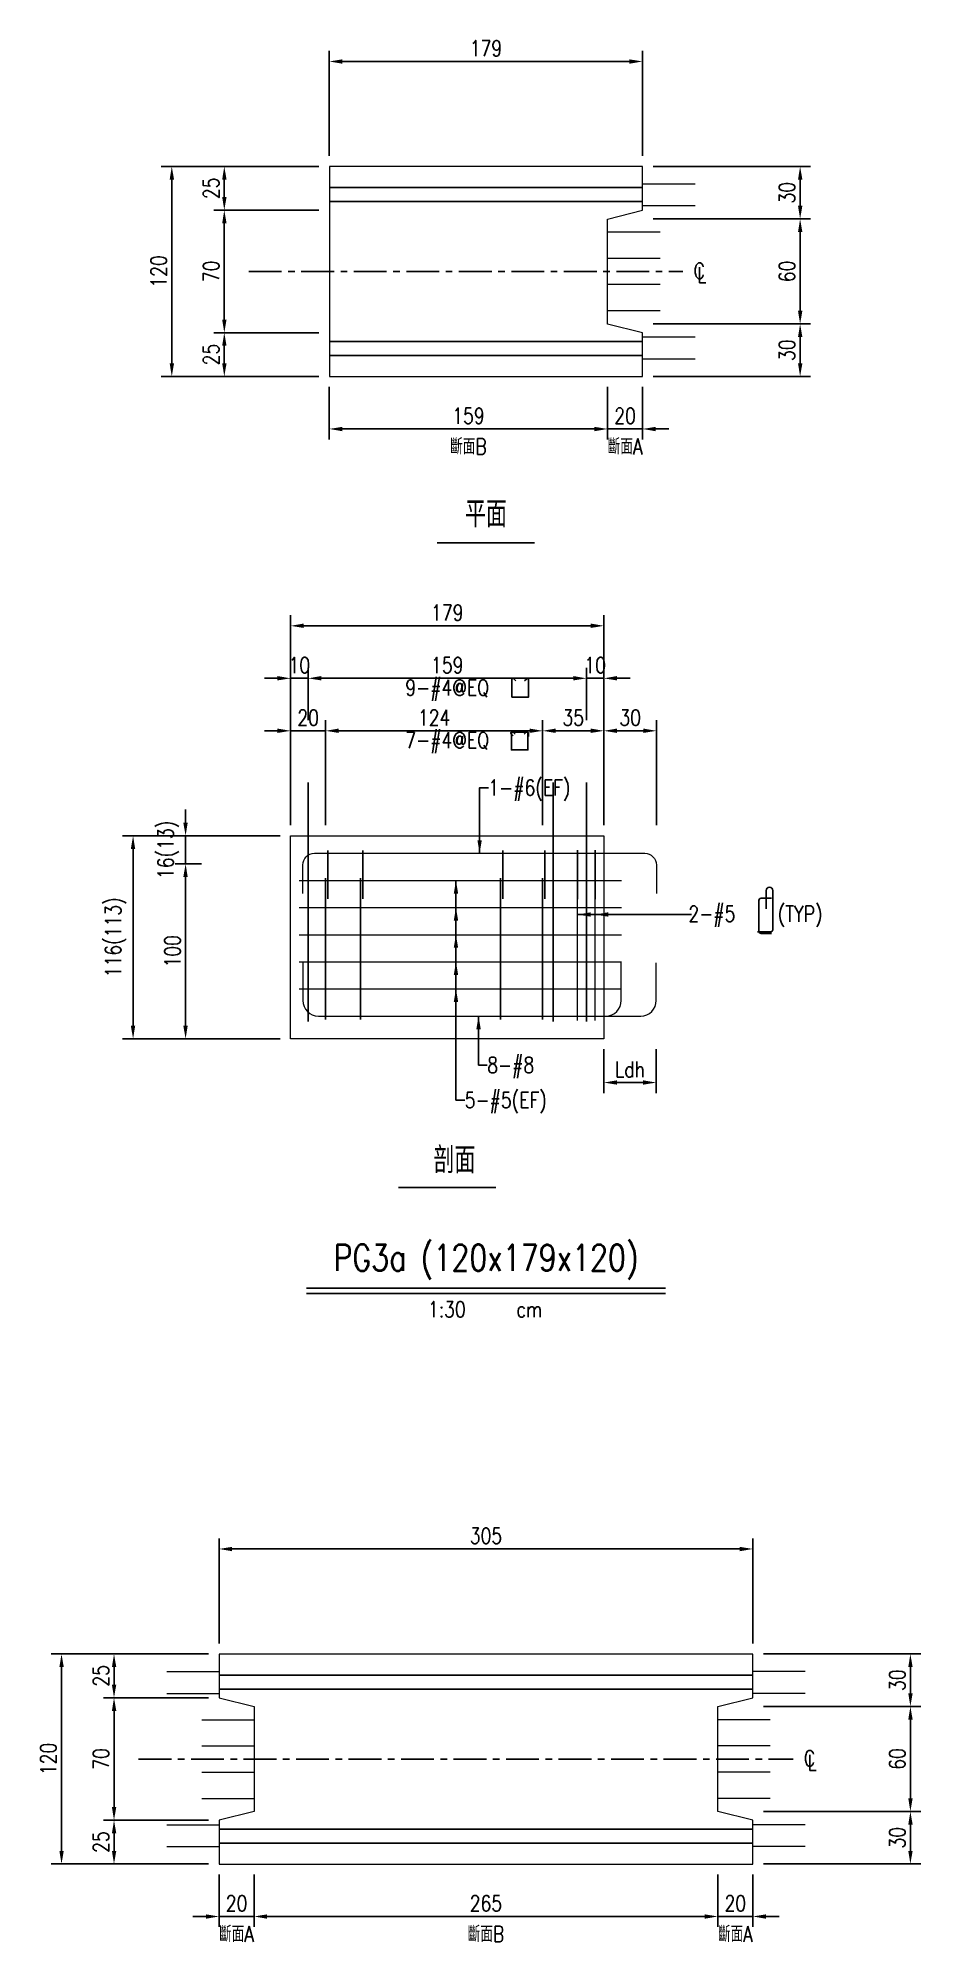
# Model space of a CAD drawing. Extents: x -4754 to 8167, y -19960 to 3942.
# Drawn here: x 2879 to 3383, y 2326 to 3414 of the extents above; entities that cross this region are included whole.
import ezdxf
from ezdxf.enums import TextEntityAlignment as Align

# ---------------------------------------------------------------- set-up
doc = ezdxf.new("R2010")
doc.units = 0
doc.header["$LTSCALE"] = 3
doc.linetypes.add('CENTER', pattern=[2, 1.25, -0.25, 0.25, -0.25])
doc.layers.get('0').update_dxf_attribs({"linetype": 'CONTINUOUS'})
doc.layers.add('HB_0', color=7, linetype='CONTINUOUS', transparency=0.5)
for name, color, linetype in [('HB_DIM', 1, 'CONTINUOUS'), ('HB_TXT_CTEXT', 2, 'CONTINUOUS'), ('鋼筋', 3, 'CONTINUOUS')]:
    doc.layers.add(name, color=color, linetype=linetype)
doc.styles.get("Standard").update_dxf_attribs({"font": 'ROMANS.shx', "width": 0.8, "bigfont": 'chineset.shx'})
doc.dimstyles.new('30', dxfattribs={"dimscale": 3, "dimtxt": 3, "dimasz": 2.5, "dimexe": 2, "dimexo": 2, "dimgap": 1, "dimtad": 1, "dimdsep": 46, "dimtxsty": 'Standard', "dimcen": 0, "dimclrd": 256, "dimclre": 256, "dimclrt": 2, "dimadec": 0, "dimazin": 0, "dimtfac": 1, "dimtix": 1, "dimtmove": 2, "dimatfit": 3, "dimfxl": 1, "dimtolj": 1, "dimtzin": 0, "dimarcsym": 0})

msp = doc.modelspace()

# ---------------------------------------------------------------- texts
at = {"layer": 'HB_TXT_CTEXT', "linetype": 'Continuous', "width": 0.8}
for s, p in [('斷面B', (3124.723, 3180.95)), ('斷面A', (3214.223, 3180.95)), ('斷面A', (2992.223, 2330.95)), ('斷面B', (3134.723, 2330.95)), ('斷面A', (3277.223, 2330.95))]:
    msp.add_text(s, height=9, dxfattribs=at).set_placement(p, align=Align.MIDDLE_CENTER)
for s, p in [('1-#6(EF)', (3136.073, 2986.007, -98)), ('8-#8', (3135.473, 2827.507)), ('5-#5(EF)', (3122.573, 2807.507, -98))]:
    msp.add_text(s, height=9, dxfattribs=at).set_placement(p, align=Align.MIDDLE_LEFT)

# ---------------------------------------------------------------- blocks, each defined once
blk = doc.blocks.new('beam_Topview')
at = {"layer": 'HB_TXT_CTEXT', "color": 4, "linetype": 'Continuous'}
blk.add_line((-27.8, 0), (27.8, 0), dxfattribs=at)
at = {"layer": 'HB_TXT_CTEXT', "color": 4, "linetype": 'Continuous', "width": 0.8}
blk.add_text('平面', height=15, rotation=360, dxfattribs=at).set_placement((0, 16.5), align=Align.MIDDLE)
blk = doc.blocks.new('beam_title')
at = {"layer": 'HB_TXT_CTEXT', "color": 3, "linetype": 'Continuous'}
blk.add_line((-102.5, 3), (102.5, 3), dxfattribs=at)
at = {"layer": 'HB_TXT_CTEXT', "color": 1, "linetype": 'Continuous'}
blk.add_line((-102.5, 0), (102.5, 0), dxfattribs=at)
at = {"color": 3, "linetype": 'Continuous', "width": 0.8}
blk.add_attdef('A', text='', height=15, dxfattribs=at).set_placement((0, 19.5), align=Align.MIDDLE)
at = {"color": 2, "linetype": 'Continuous', "width": 0.8}
for tag, p in [('1:30', (-22.4, -9)), ('CM', (24.8, -9))]:
    blk.add_attdef(tag, text='', height=9, dxfattribs=at).set_placement(p, align=Align.MIDDLE)
blk = doc.blocks.new('*D1069')
at = {"layer": 'HB_DIM', "linetype": 'Continuous', "lineweight": -2}
for p, q in [((3045.2, 3347), (3045.2, 3407)), ((3224.2, 3347), (3224.2, 3407)), ((3052.7, 3401), (3216.7, 3401))]:
    blk.add_line(p, q, dxfattribs=at)
at = {"layer": 'HB_DIM'}
for points in [[(3052.7, 3402.2), (3052.7, 3399.7), (3045.2, 3401)], [(3216.7, 3399.7), (3216.7, 3402.2), (3224.2, 3401)]]:
    blk.add_solid(points, dxfattribs=at)
at = {"layer": 'HB_DIM', "color": 2, "linetype": 'Continuous', "insert": (3134.7, 3408.5), "char_height": 9, "attachment_point": 5, "rotation": 0}
blk.add_mtext('\\A1;179', dxfattribs=at)
blk = doc.blocks.new('*D1070')
at = {"layer": 'HB_DIM', "linetype": 'Continuous', "lineweight": -2}
for p, q in [((3045.2, 3215), (3045.2, 3185)), ((3204.2, 3215), (3204.2, 3185)), ((3052.7, 3191), (3196.7, 3191))]:
    blk.add_line(p, q, dxfattribs=at)
at = {"layer": 'HB_DIM'}
for points in [[(3052.7, 3192.2), (3052.7, 3189.7), (3045.2, 3191)], [(3196.7, 3189.7), (3196.7, 3192.2), (3204.2, 3191)]]:
    blk.add_solid(points, dxfattribs=at)
at = {"layer": 'HB_DIM', "color": 2, "linetype": 'Continuous', "insert": (3124.7, 3198.5), "char_height": 9, "attachment_point": 5, "rotation": 0}
blk.add_mtext('\\A1;159', dxfattribs=at)
blk = doc.blocks.new('*D1071')
at = {"layer": 'HB_DIM', "linetype": 'Continuous', "lineweight": -2}
for p, q in [((3204.2, 3215), (3204.2, 3185)), ((3224.2, 3215), (3224.2, 3185)), ((3196.7, 3191), (3189.2, 3191)), ((3204.2, 3191), (3224.2, 3191)), ((3231.7, 3191), (3239.2, 3191))]:
    blk.add_line(p, q, dxfattribs=at)
at = {"layer": 'HB_DIM'}
for points in [[(3196.7, 3189.7), (3196.7, 3192.2), (3204.2, 3191)], [(3231.7, 3192.2), (3231.7, 3189.7), (3224.2, 3191)]]:
    blk.add_solid(points, dxfattribs=at)
at = {"layer": 'HB_DIM', "color": 2, "linetype": 'Continuous', "insert": (3214.2, 3198.5), "char_height": 9, "attachment_point": 5, "rotation": 0}
blk.add_mtext('\\A1;20', dxfattribs=at)
blk = doc.blocks.new('*D1072')
at = {"layer": 'HB_DIM', "linetype": 'Continuous', "lineweight": -2}
for p, q in [((3039.2, 3341), (2949.2, 3341)), ((2955.2, 3333.5), (2955.2, 3228.5)), ((3039.2, 3221), (2949.2, 3221))]:
    blk.add_line(p, q, dxfattribs=at)
at = {"layer": 'HB_DIM'}
for points in [[(2956.5, 3333.5), (2954, 3333.5), (2955.2, 3341)], [(2954, 3228.5), (2956.5, 3228.5), (2955.2, 3221)]]:
    blk.add_solid(points, dxfattribs=at)
at = {"layer": 'HB_DIM', "color": 2, "linetype": 'Continuous', "insert": (2947.7, 3281), "char_height": 9, "attachment_point": 5, "rotation": 90}
blk.add_mtext('\\A1;120', dxfattribs=at)
blk = doc.blocks.new('*D1073')
at = {"layer": 'HB_DIM', "linetype": 'Continuous', "lineweight": -2}
for p, q in [((3039.2, 3341), (2979.2, 3341)), ((2985.2, 3333.5), (2985.2, 3323.5)), ((3039.2, 3316), (2979.2, 3316))]:
    blk.add_line(p, q, dxfattribs=at)
at = {"layer": 'HB_DIM'}
for points in [[(2986.5, 3333.5), (2984, 3333.5), (2985.2, 3341)], [(2984, 3323.5), (2986.5, 3323.5), (2985.2, 3316)]]:
    blk.add_solid(points, dxfattribs=at)
at = {"layer": 'HB_DIM', "color": 2, "linetype": 'Continuous', "insert": (2977.7, 3328.5), "char_height": 9, "attachment_point": 5, "rotation": 90}
blk.add_mtext('\\A1;25', dxfattribs=at)
blk = doc.blocks.new('*D1074')
at = {"layer": 'HB_DIM', "linetype": 'Continuous', "lineweight": -2}
for p, q in [((3039.2, 3316), (2979.2, 3316)), ((2985.2, 3308.5), (2985.2, 3253.5)), ((3039.2, 3246), (2979.2, 3246))]:
    blk.add_line(p, q, dxfattribs=at)
at = {"layer": 'HB_DIM'}
for points in [[(2986.5, 3308.5), (2984, 3308.5), (2985.2, 3316)], [(2984, 3253.5), (2986.5, 3253.5), (2985.2, 3246)]]:
    blk.add_solid(points, dxfattribs=at)
at = {"layer": 'HB_DIM', "color": 2, "linetype": 'Continuous', "insert": (2977.7, 3281), "char_height": 9, "attachment_point": 5, "rotation": 90}
blk.add_mtext('\\A1;70', dxfattribs=at)
blk = doc.blocks.new('*D1075')
at = {"layer": 'HB_DIM', "linetype": 'Continuous', "lineweight": -2}
for p, q in [((3039.2, 3246), (2979.2, 3246)), ((2985.2, 3238.5), (2985.2, 3228.5)), ((3039.2, 3221), (2979.2, 3221))]:
    blk.add_line(p, q, dxfattribs=at)
at = {"layer": 'HB_DIM'}
for points in [[(2986.5, 3238.5), (2984, 3238.5), (2985.2, 3246)], [(2984, 3228.5), (2986.5, 3228.5), (2985.2, 3221)]]:
    blk.add_solid(points, dxfattribs=at)
at = {"layer": 'HB_DIM', "color": 2, "linetype": 'Continuous', "insert": (2977.7, 3233.5), "char_height": 9, "attachment_point": 5, "rotation": 90}
blk.add_mtext('\\A1;25', dxfattribs=at)
blk = doc.blocks.new('*D1076')
at = {"layer": 'HB_DIM', "linetype": 'Continuous', "lineweight": -2}
for p, q in [((3230.2, 3341), (3320.2, 3341)), ((3314.2, 3333.5), (3314.2, 3318.5)), ((3230.2, 3311), (3320.2, 3311))]:
    blk.add_line(p, q, dxfattribs=at)
at = {"layer": 'HB_DIM'}
for points in [[(3315.5, 3333.5), (3313, 3333.5), (3314.2, 3341)], [(3313, 3318.5), (3315.5, 3318.5), (3314.2, 3311)]]:
    blk.add_solid(points, dxfattribs=at)
at = {"layer": 'HB_DIM', "color": 2, "linetype": 'Continuous', "insert": (3306.7, 3326), "char_height": 9, "attachment_point": 5, "rotation": 90}
blk.add_mtext('\\A1;30', dxfattribs=at)
blk = doc.blocks.new('*D1077')
at = {"layer": 'HB_DIM', "linetype": 'Continuous', "lineweight": -2}
for p, q in [((3230.2, 3311), (3320.2, 3311)), ((3314.2, 3303.5), (3314.2, 3258.5)), ((3230.2, 3251), (3320.2, 3251))]:
    blk.add_line(p, q, dxfattribs=at)
at = {"layer": 'HB_DIM'}
for points in [[(3315.5, 3303.5), (3313, 3303.5), (3314.2, 3311)], [(3313, 3258.5), (3315.5, 3258.5), (3314.2, 3251)]]:
    blk.add_solid(points, dxfattribs=at)
at = {"layer": 'HB_DIM', "color": 2, "linetype": 'Continuous', "insert": (3306.7, 3281), "char_height": 9, "attachment_point": 5, "rotation": 90}
blk.add_mtext('\\A1;60', dxfattribs=at)
blk = doc.blocks.new('*D1078')
at = {"layer": 'HB_DIM', "linetype": 'Continuous', "lineweight": -2}
for p, q in [((3230.2, 3251), (3320.2, 3251)), ((3314.2, 3243.5), (3314.2, 3228.5)), ((3230.2, 3221), (3320.2, 3221))]:
    blk.add_line(p, q, dxfattribs=at)
at = {"layer": 'HB_DIM'}
for points in [[(3315.5, 3243.5), (3313, 3243.5), (3314.2, 3251)], [(3313, 3228.5), (3315.5, 3228.5), (3314.2, 3221)]]:
    blk.add_solid(points, dxfattribs=at)
at = {"layer": 'HB_DIM', "color": 2, "linetype": 'Continuous', "insert": (3306.7, 3236), "char_height": 9, "attachment_point": 5, "rotation": 90}
blk.add_mtext('\\A1;30', dxfattribs=at)
blk = doc.blocks.new('cl')
at = {"layer": 'HB_TXT_CTEXT', "linetype": 'Continuous', "width": 0.8}
for s, p in [('C', (-0.18, 0.11)), ('L', (0.23, -0.56))]:
    blk.add_text(s, height=2.5, dxfattribs=at).set_placement(p, align=Align.MIDDLE)
blk = doc.blocks.new('*D1079')
at = {"layer": 'HB_DIM', "linetype": 'Continuous', "lineweight": -2}
for p, q in [((2982.2, 2497), (2982.2, 2557)), ((3287.2, 2497), (3287.2, 2557)), ((2989.7, 2551), (3279.7, 2551))]:
    blk.add_line(p, q, dxfattribs=at)
at = {"layer": 'HB_DIM'}
for points in [[(2989.7, 2552.2), (2989.7, 2549.7), (2982.2, 2551)], [(3279.7, 2549.7), (3279.7, 2552.2), (3287.2, 2551)]]:
    blk.add_solid(points, dxfattribs=at)
at = {"layer": 'HB_DIM', "color": 2, "linetype": 'Continuous', "insert": (3134.7, 2558.5), "char_height": 9, "attachment_point": 5, "rotation": 0}
blk.add_mtext('\\A1;305', dxfattribs=at)
blk = doc.blocks.new('*D1080')
at = {"layer": 'HB_DIM', "linetype": 'Continuous', "lineweight": -2}
for p, q in [((2982.2, 2365), (2982.2, 2335)), ((3002.2, 2365), (3002.2, 2335)), ((2974.7, 2341), (2967.2, 2341)), ((2982.2, 2341), (3002.2, 2341)), ((3009.7, 2341), (3017.2, 2341))]:
    blk.add_line(p, q, dxfattribs=at)
at = {"layer": 'HB_DIM'}
for points in [[(2974.7, 2339.7), (2974.7, 2342.2), (2982.2, 2341)], [(3009.7, 2342.2), (3009.7, 2339.7), (3002.2, 2341)]]:
    blk.add_solid(points, dxfattribs=at)
at = {"layer": 'HB_DIM', "color": 2, "linetype": 'Continuous', "insert": (2992.2, 2348.5), "char_height": 9, "attachment_point": 5, "rotation": 0}
blk.add_mtext('\\A1;20', dxfattribs=at)
blk = doc.blocks.new('*D1081')
at = {"layer": 'HB_DIM', "linetype": 'Continuous', "lineweight": -2}
for p, q in [((3002.2, 2365), (3002.2, 2335)), ((3267.2, 2365), (3267.2, 2335)), ((3009.7, 2341), (3259.7, 2341))]:
    blk.add_line(p, q, dxfattribs=at)
at = {"layer": 'HB_DIM'}
for points in [[(3009.7, 2342.2), (3009.7, 2339.7), (3002.2, 2341)], [(3259.7, 2339.7), (3259.7, 2342.2), (3267.2, 2341)]]:
    blk.add_solid(points, dxfattribs=at)
at = {"layer": 'HB_DIM', "color": 2, "linetype": 'Continuous', "insert": (3134.7, 2348.5), "char_height": 9, "attachment_point": 5, "rotation": 0}
blk.add_mtext('\\A1;265', dxfattribs=at)
blk = doc.blocks.new('*D1082')
at = {"layer": 'HB_DIM', "linetype": 'Continuous', "lineweight": -2}
for p, q in [((3267.2, 2365), (3267.2, 2335)), ((3287.2, 2365), (3287.2, 2335)), ((3259.7, 2341), (3252.2, 2341)), ((3267.2, 2341), (3287.2, 2341)), ((3294.7, 2341), (3302.2, 2341))]:
    blk.add_line(p, q, dxfattribs=at)
at = {"layer": 'HB_DIM'}
for points in [[(3259.7, 2339.7), (3259.7, 2342.2), (3267.2, 2341)], [(3294.7, 2342.2), (3294.7, 2339.7), (3287.2, 2341)]]:
    blk.add_solid(points, dxfattribs=at)
at = {"layer": 'HB_DIM', "color": 2, "linetype": 'Continuous', "insert": (3277.2, 2348.5), "char_height": 9, "attachment_point": 5, "rotation": 0}
blk.add_mtext('\\A1;20', dxfattribs=at)
blk = doc.blocks.new('*D1083')
at = {"layer": 'HB_DIM', "linetype": 'Continuous', "lineweight": -2}
for p, q in [((2976.2, 2491), (2886.2, 2491)), ((2892.2, 2483.5), (2892.2, 2378.5)), ((2976.2, 2371), (2886.2, 2371))]:
    blk.add_line(p, q, dxfattribs=at)
at = {"layer": 'HB_DIM'}
for points in [[(2893.5, 2483.5), (2891, 2483.5), (2892.2, 2491)], [(2891, 2378.5), (2893.5, 2378.5), (2892.2, 2371)]]:
    blk.add_solid(points, dxfattribs=at)
at = {"layer": 'HB_DIM', "color": 2, "linetype": 'Continuous', "insert": (2884.7, 2431), "char_height": 9, "attachment_point": 5, "rotation": 90}
blk.add_mtext('\\A1;120', dxfattribs=at)
blk = doc.blocks.new('*D1084')
at = {"layer": 'HB_DIM', "linetype": 'Continuous', "lineweight": -2}
for p, q in [((2976.2, 2491), (2916.2, 2491)), ((2922.2, 2483.5), (2922.2, 2473.5)), ((2976.2, 2466), (2916.2, 2466))]:
    blk.add_line(p, q, dxfattribs=at)
at = {"layer": 'HB_DIM'}
for points in [[(2923.5, 2483.5), (2921, 2483.5), (2922.2, 2491)], [(2921, 2473.5), (2923.5, 2473.5), (2922.2, 2466)]]:
    blk.add_solid(points, dxfattribs=at)
at = {"layer": 'HB_DIM', "color": 2, "linetype": 'Continuous', "insert": (2914.7, 2478.5), "char_height": 9, "attachment_point": 5, "rotation": 90}
blk.add_mtext('\\A1;25', dxfattribs=at)
blk = doc.blocks.new('*D1085')
at = {"layer": 'HB_DIM', "linetype": 'Continuous', "lineweight": -2}
for p, q in [((2976.2, 2466), (2916.2, 2466)), ((2922.2, 2458.5), (2922.2, 2403.5)), ((2976.2, 2396), (2916.2, 2396))]:
    blk.add_line(p, q, dxfattribs=at)
at = {"layer": 'HB_DIM'}
for points in [[(2923.5, 2458.5), (2921, 2458.5), (2922.2, 2466)], [(2921, 2403.5), (2923.5, 2403.5), (2922.2, 2396)]]:
    blk.add_solid(points, dxfattribs=at)
at = {"layer": 'HB_DIM', "color": 2, "linetype": 'Continuous', "insert": (2914.7, 2431), "char_height": 9, "attachment_point": 5, "rotation": 90}
blk.add_mtext('\\A1;70', dxfattribs=at)
blk = doc.blocks.new('*D1086')
at = {"layer": 'HB_DIM', "linetype": 'Continuous', "lineweight": -2}
for p, q in [((2976.2, 2396), (2916.2, 2396)), ((2922.2, 2388.5), (2922.2, 2378.5)), ((2976.2, 2371), (2916.2, 2371))]:
    blk.add_line(p, q, dxfattribs=at)
at = {"layer": 'HB_DIM'}
for points in [[(2923.5, 2388.5), (2921, 2388.5), (2922.2, 2396)], [(2921, 2378.5), (2923.5, 2378.5), (2922.2, 2371)]]:
    blk.add_solid(points, dxfattribs=at)
at = {"layer": 'HB_DIM', "color": 2, "linetype": 'Continuous', "insert": (2914.7, 2383.5), "char_height": 9, "attachment_point": 5, "rotation": 90}
blk.add_mtext('\\A1;25', dxfattribs=at)
blk = doc.blocks.new('*D1087')
at = {"layer": 'HB_DIM', "linetype": 'Continuous', "lineweight": -2}
for p, q in [((3293.2, 2491), (3383.2, 2491)), ((3377.2, 2483.5), (3377.2, 2468.5)), ((3293.2, 2461), (3383.2, 2461))]:
    blk.add_line(p, q, dxfattribs=at)
at = {"layer": 'HB_DIM'}
for points in [[(3378.5, 2483.5), (3376, 2483.5), (3377.2, 2491)], [(3376, 2468.5), (3378.5, 2468.5), (3377.2, 2461)]]:
    blk.add_solid(points, dxfattribs=at)
at = {"layer": 'HB_DIM', "color": 2, "linetype": 'Continuous', "insert": (3369.7, 2476), "char_height": 9, "attachment_point": 5, "rotation": 90}
blk.add_mtext('\\A1;30', dxfattribs=at)
blk = doc.blocks.new('*D1088')
at = {"layer": 'HB_DIM', "linetype": 'Continuous', "lineweight": -2}
for p, q in [((3293.2, 2461), (3383.2, 2461)), ((3377.2, 2453.5), (3377.2, 2408.5)), ((3293.2, 2401), (3383.2, 2401))]:
    blk.add_line(p, q, dxfattribs=at)
at = {"layer": 'HB_DIM'}
for points in [[(3378.5, 2453.5), (3376, 2453.5), (3377.2, 2461)], [(3376, 2408.5), (3378.5, 2408.5), (3377.2, 2401)]]:
    blk.add_solid(points, dxfattribs=at)
at = {"layer": 'HB_DIM', "color": 2, "linetype": 'Continuous', "insert": (3369.7, 2431), "char_height": 9, "attachment_point": 5, "rotation": 90}
blk.add_mtext('\\A1;60', dxfattribs=at)
blk = doc.blocks.new('*D1089')
at = {"layer": 'HB_DIM', "linetype": 'Continuous', "lineweight": -2}
for p, q in [((3293.2, 2401), (3383.2, 2401)), ((3377.2, 2393.5), (3377.2, 2378.5)), ((3293.2, 2371), (3383.2, 2371))]:
    blk.add_line(p, q, dxfattribs=at)
at = {"layer": 'HB_DIM'}
for points in [[(3378.5, 2393.5), (3376, 2393.5), (3377.2, 2401)], [(3376, 2378.5), (3378.5, 2378.5), (3377.2, 2371)]]:
    blk.add_solid(points, dxfattribs=at)
at = {"layer": 'HB_DIM', "color": 2, "linetype": 'Continuous', "insert": (3369.7, 2386), "char_height": 9, "attachment_point": 5, "rotation": 90}
blk.add_mtext('\\A1;30', dxfattribs=at)
blk = doc.blocks.new('beam_SectionSide')
at = {"layer": 'HB_TXT_CTEXT', "color": 4, "linetype": 'Continuous'}
blk.add_line((-27.8, 0), (27.8, 0), dxfattribs=at)
at = {"layer": 'HB_TXT_CTEXT', "color": 4, "linetype": 'Continuous', "width": 0.8}
blk.add_text(' 剖面', height=15, rotation=360, dxfattribs=at).set_placement((0, 16.5), align=Align.MIDDLE)
blk = doc.blocks.new('rebar_arrowD')
at = {"color": 1, "linetype": 'Continuous'}
blk.add_solid([(-1.25, -7.5), (0, 0), (1.25, -7.5)], dxfattribs=at)
blk = doc.blocks.new('*D1230')
at = {"layer": 'HB_DIM', "linetype": 'Continuous', "lineweight": -2}
for p, q in [((3202.1, 2836.5), (3202.1, 2811.5)), ((3232, 2836.5), (3232, 2811.5)), ((3224.5, 2817.5), (3209.6, 2817.5))]:
    blk.add_line(p, q, dxfattribs=at)
at = {"layer": 'HB_DIM'}
for points in [[(3209.6, 2818.8), (3209.6, 2816.3), (3202.1, 2817.5)], [(3224.5, 2816.3), (3224.5, 2818.8), (3232, 2817.5)]]:
    blk.add_solid(points, dxfattribs=at)
at = {"layer": 'HB_DIM', "color": 2, "linetype": 'Continuous', "insert": (3217, 2825), "char_height": 9, "attachment_point": 5, "rotation": 0}
blk.add_mtext('\\A1;Ldh', dxfattribs=at)
blk = doc.blocks.new('rebar_arrowU')
at = {"color": 1, "linetype": 'Continuous'}
blk.add_solid([(-1.25, -7.5), (0, 0), (1.25, -7.5)], dxfattribs=at)
blk = doc.blocks.new('rebar_arrowL')
at = {"color": 1, "linetype": 'Continuous', "extrusion": (0, 0, -1)}
blk.add_solid([(-7.5, 1.3), (0, 0), (-7.5, -1.2)], dxfattribs=at)
blk = doc.blocks.new('rebar_2Tie_180_90')
at = {"layer": 'HB_TXT_CTEXT', "linetype": 'Continuous'}
for points in [[(46.5, -8.7), (46.5, 13.7, 1), (42.7, 13.7), (42.7, 3.3)], [(45.7, 9.3), (39.8, 9.3, 0.414214), (38.6, 8.1), (38.6, -9.6)], [(46.5, -8.7, -0.414214), (45.3, -9.9), (37.8, -9.9)], [(38.6, -9.6, 0.414214), (39.8, -10.8), (45.7, -10.8)]]:
    blk.add_lwpolyline(points, format="xyb", dxfattribs=at)
at = {"color": 2, "linetype": 'Continuous', "width": 0.8}
for tag, p in [('2-D16', (-1.7, 0.4)), ('(TYP)', (49.4, 0.4))]:
    blk.add_attdef(tag, text='', height=9, dxfattribs=at).set_placement(p, align=Align.MIDDLE_LEFT)
blk = doc.blocks.new('*D1231')
at = {"layer": 'HB_DIM', "linetype": 'Continuous', "lineweight": -2}
for p, q in [((3023.1, 2964.5), (3023.1, 3084.5)), ((3202.1, 2964.5), (3202.1, 3084.5)), ((3030.6, 3078.5), (3194.6, 3078.5))]:
    blk.add_line(p, q, dxfattribs=at)
at = {"layer": 'HB_DIM'}
for points in [[(3030.6, 3079.8), (3030.6, 3077.3), (3023.1, 3078.5)], [(3194.6, 3077.3), (3194.6, 3079.8), (3202.1, 3078.5)]]:
    blk.add_solid(points, dxfattribs=at)
at = {"layer": 'HB_DIM', "color": 2, "linetype": 'Continuous', "insert": (3112.6, 3086), "char_height": 9, "attachment_point": 5, "rotation": 0}
blk.add_mtext('\\A1;179', dxfattribs=at)
blk = doc.blocks.new('*D1232')
at = {"layer": 'HB_DIM', "linetype": 'Continuous', "lineweight": -2}
for p, q in [((3015.6, 3048.5), (3008.1, 3048.5)), ((3023.1, 3024.5), (3023.1, 3054.5)), ((3023.1, 3048.5), (3033.1, 3048.5)), ((3033.1, 3024.5), (3033.1, 3054.5)), ((3040.6, 3048.5), (3048.1, 3048.5))]:
    blk.add_line(p, q, dxfattribs=at)
at = {"layer": 'HB_DIM'}
for points in [[(3015.6, 3047.3), (3015.6, 3049.8), (3023.1, 3048.5)], [(3040.6, 3049.8), (3040.6, 3047.3), (3033.1, 3048.5)]]:
    blk.add_solid(points, dxfattribs=at)
at = {"layer": 'HB_DIM', "color": 2, "linetype": 'Continuous', "insert": (3028.1, 3056), "char_height": 9, "attachment_point": 5, "rotation": 0}
blk.add_mtext('\\A1;10', dxfattribs=at)
blk = doc.blocks.new('*D1233')
at = {"layer": 'HB_DIM', "linetype": 'Continuous', "lineweight": -2}
for p, q in [((3033.1, 3024.5), (3033.1, 3054.5)), ((3040.6, 3048.5), (3184.6, 3048.5)), ((3192.1, 3024.5), (3192.1, 3054.5))]:
    blk.add_line(p, q, dxfattribs=at)
at = {"layer": 'HB_DIM'}
for points in [[(3040.6, 3049.8), (3040.6, 3047.3), (3033.1, 3048.5)], [(3184.6, 3047.3), (3184.6, 3049.8), (3192.1, 3048.5)]]:
    blk.add_solid(points, dxfattribs=at)
at = {"layer": 'HB_DIM', "color": 2, "linetype": 'Continuous', "insert": (3112.6, 3056), "char_height": 9, "attachment_point": 5, "rotation": 0}
blk.add_mtext('\\A1;159', dxfattribs=at)
blk = doc.blocks.new('*D1234')
at = {"layer": 'HB_DIM', "linetype": 'Continuous', "lineweight": -2}
for p, q in [((3184.6, 3048.5), (3177.1, 3048.5)), ((3192.1, 3024.5), (3192.1, 3054.5)), ((3192.1, 3048.5), (3202.1, 3048.5)), ((3202.1, 3024.5), (3202.1, 3054.5)), ((3209.6, 3048.5), (3217.1, 3048.5))]:
    blk.add_line(p, q, dxfattribs=at)
at = {"layer": 'HB_DIM'}
for points in [[(3184.6, 3047.3), (3184.6, 3049.8), (3192.1, 3048.5)], [(3209.6, 3049.8), (3209.6, 3047.3), (3202.1, 3048.5)]]:
    blk.add_solid(points, dxfattribs=at)
at = {"layer": 'HB_DIM', "color": 2, "linetype": 'Continuous', "insert": (3197.1, 3056), "char_height": 9, "attachment_point": 5, "rotation": 0}
blk.add_mtext('\\A1;10', dxfattribs=at)
blk = doc.blocks.new('*D1235')
at = {"layer": 'HB_DIM', "linetype": 'Continuous', "lineweight": -2}
for p, q in [((3023.1, 2964.5), (3023.1, 3024.5)), ((3043.1, 2964.5), (3043.1, 3024.5)), ((3015.6, 3018.5), (3008.1, 3018.5)), ((3023.1, 3018.5), (3043.1, 3018.5)), ((3050.6, 3018.5), (3058.1, 3018.5))]:
    blk.add_line(p, q, dxfattribs=at)
at = {"layer": 'HB_DIM'}
for points in [[(3015.6, 3017.3), (3015.6, 3019.8), (3023.1, 3018.5)], [(3050.6, 3019.8), (3050.6, 3017.3), (3043.1, 3018.5)]]:
    blk.add_solid(points, dxfattribs=at)
at = {"layer": 'HB_DIM', "color": 2, "linetype": 'Continuous', "insert": (3033.1, 3026), "char_height": 9, "attachment_point": 5, "rotation": 0}
blk.add_mtext('\\A1;20', dxfattribs=at)
blk = doc.blocks.new('*D1236')
at = {"layer": 'HB_DIM', "linetype": 'Continuous', "lineweight": -2}
for p, q in [((3043.1, 2964.5), (3043.1, 3024.5)), ((3167.1, 2964.5), (3167.1, 3024.5)), ((3050.6, 3018.5), (3159.6, 3018.5))]:
    blk.add_line(p, q, dxfattribs=at)
at = {"layer": 'HB_DIM'}
for points in [[(3050.6, 3019.8), (3050.6, 3017.3), (3043.1, 3018.5)], [(3159.6, 3017.3), (3159.6, 3019.8), (3167.1, 3018.5)]]:
    blk.add_solid(points, dxfattribs=at)
at = {"layer": 'HB_DIM', "color": 2, "linetype": 'Continuous', "insert": (3105.1, 3026), "char_height": 9, "attachment_point": 5, "rotation": 0}
blk.add_mtext('\\A1;124', dxfattribs=at)
blk = doc.blocks.new('*D1237')
at = {"layer": 'HB_DIM', "linetype": 'Continuous', "lineweight": -2}
for p, q in [((3167.1, 2964.5), (3167.1, 3024.5)), ((3202.1, 2964.5), (3202.1, 3024.5)), ((3174.6, 3018.5), (3194.6, 3018.5))]:
    blk.add_line(p, q, dxfattribs=at)
at = {"layer": 'HB_DIM'}
for points in [[(3174.6, 3019.8), (3174.6, 3017.3), (3167.1, 3018.5)], [(3194.6, 3017.3), (3194.6, 3019.8), (3202.1, 3018.5)]]:
    blk.add_solid(points, dxfattribs=at)
at = {"layer": 'HB_DIM', "color": 2, "linetype": 'Continuous', "insert": (3184.6, 3026), "char_height": 9, "attachment_point": 5, "rotation": 0}
blk.add_mtext('\\A1;35', dxfattribs=at)
blk = doc.blocks.new('*D1238')
at = {"layer": 'HB_DIM', "linetype": 'Continuous', "lineweight": -2}
for p, q in [((3202.1, 2964.5), (3202.1, 3024.5)), ((3232.1, 2964.5), (3232.1, 3024.5)), ((3209.6, 3018.5), (3224.6, 3018.5))]:
    blk.add_line(p, q, dxfattribs=at)
at = {"layer": 'HB_DIM'}
for points in [[(3209.6, 3019.8), (3209.6, 3017.3), (3202.1, 3018.5)], [(3224.6, 3017.3), (3224.6, 3019.8), (3232.1, 3018.5)]]:
    blk.add_solid(points, dxfattribs=at)
at = {"layer": 'HB_DIM', "color": 2, "linetype": 'Continuous', "insert": (3217.1, 3026), "char_height": 9, "attachment_point": 5, "rotation": 0}
blk.add_mtext('\\A1;30', dxfattribs=at)
blk = doc.blocks.new('*D1239')
at = {"layer": 'HB_DIM', "linetype": 'Continuous', "lineweight": -2}
for p, q in [((3017.1, 2958.5), (2927.1, 2958.5)), ((2933.1, 2951), (2933.1, 2850)), ((3017.1, 2842.5), (2927.1, 2842.5))]:
    blk.add_line(p, q, dxfattribs=at)
at = {"layer": 'HB_DIM'}
for points in [[(2934.3, 2951), (2931.8, 2951), (2933.1, 2958.5)], [(2931.8, 2850), (2934.3, 2850), (2933.1, 2842.5)]]:
    blk.add_solid(points, dxfattribs=at)
at = {"layer": 'HB_DIM', "color": 2, "linetype": 'Continuous', "insert": (2923.2, 2900.5), "char_height": 9, "attachment_point": 5, "rotation": 90}
blk.add_mtext('\\A1;116(113)', dxfattribs=at)
blk = doc.blocks.new('*D1240')
at = {"layer": 'HB_DIM', "linetype": 'Continuous', "lineweight": -2}
for p, q in [((2963.1, 2966), (2963.1, 2973.5)), ((3017.1, 2958.5), (2957.1, 2958.5)), ((2963.1, 2958.5), (2963.1, 2942.5)), ((2972.1, 2942.5), (2957.1, 2942.5)), ((2963.1, 2935), (2963.1, 2927.5))]:
    blk.add_line(p, q, dxfattribs=at)
at = {"layer": 'HB_DIM'}
for points in [[(2961.8, 2966), (2964.3, 2966), (2963.1, 2958.5)], [(2964.3, 2935), (2961.8, 2935), (2963.1, 2942.5)]]:
    blk.add_solid(points, dxfattribs=at)
at = {"layer": 'HB_DIM', "color": 2, "linetype": 'Continuous', "insert": (2953.2, 2950.5), "char_height": 9, "attachment_point": 5, "rotation": 90}
blk.add_mtext('\\A1;16(13)', dxfattribs=at)
blk = doc.blocks.new('*D1241')
at = {"layer": 'HB_DIM', "linetype": 'Continuous', "lineweight": -2}
for p, q in [((2972.1, 2942.5), (2957.1, 2942.5)), ((2963.1, 2935), (2963.1, 2850)), ((3017.1, 2842.5), (2957.1, 2842.5))]:
    blk.add_line(p, q, dxfattribs=at)
at = {"layer": 'HB_DIM'}
for points in [[(2964.3, 2935), (2961.8, 2935), (2963.1, 2942.5)], [(2961.8, 2850), (2964.3, 2850), (2963.1, 2842.5)]]:
    blk.add_solid(points, dxfattribs=at)
at = {"layer": 'HB_DIM', "color": 2, "linetype": 'Continuous', "insert": (2955.6, 2892.5), "char_height": 9, "attachment_point": 5, "rotation": 90}
blk.add_mtext('\\A1;100', dxfattribs=at)
blk = doc.blocks.new('dim_rebar_HoopU')
at = {"linetype": 'Continuous'}
blk.add_lwpolyline([(44.2, 4.5), (45.4, 5.7, -0.668179), (46.5, 5.3), (46.5, -4.7), (37, -4.7), (37, 5.3, -0.668179), (38.1, 5.7), (39.3, 4.5)], format="xyb", dxfattribs=at)
at = {"linetype": 'Continuous', "width": 0.8}
blk.add_attdef('25-D13@EQ', text='', height=9, dxfattribs=at).set_placement((0, 0), align=Align.MIDDLE)
blk = doc.blocks.new('dim_rebar_HoopUwithTie')
at = {"linetype": 'Continuous'}
for points in [[(37.7, 3.1), (36.5, 4.3, -0.668179), (36.9, 5.3), (45.8, 5.3, -0.414214), (46.4, 4.7), (46.4, 2.8)], [(43.9, 4), (45.1, 5.2, -0.668179), (46.1, 4.8), (46.1, -4.9), (36.7, -4.9), (36.7, 4.8, -0.668179), (37.7, 5.2), (38.9, 4)]]:
    blk.add_lwpolyline(points, format="xyb", dxfattribs=at)
at = {"linetype": 'Continuous', "width": 0.8}
blk.add_attdef('22-D13@EQ', text='', height=9, dxfattribs=at).set_placement((0, 0), align=Align.MIDDLE)

# ---------------------------------------------------------------- dimensions: what is measured, and where the dimension line sits
at = {"layer": 'HB_DIM', "linetype": 'Continuous'}
for base, p1, p2, angle, override, picture, middle in [((3224.223, 3400.95), (3045.223, 3340.95, 104), (3224.223, 3340.95, 104), 0, {"dimpost": '<>'}, '*D1069', (3134.723, 3408.45)), ((2955.223, 3220.95), (3045.223, 3340.95, 104), (3045.223, 3220.95, 104), 90, {"dimtad": 4, "dimpost": '<>'}, '*D1072', (2947.723, 3280.95)), ((2985.223, 3315.95), (3045.223, 3340.95, 104), (3045.223, 3315.95, 104), 90, {"dimtad": 4, "dimpost": '<>'}, '*D1073', (2977.723, 3328.45)), ((3314.223, 3310.95), (3224.223, 3340.95, 104), (3224.223, 3310.95, 104), 90, {"dimtad": 4, "dimpost": '<>'}, '*D1076', (3306.723, 3325.95)), ((2985.223, 3245.95), (3045.223, 3315.95, 104), (3045.223, 3245.95, 104), 90, {"dimtad": 4, "dimpost": '<>'}, '*D1074', (2977.723, 3280.95)), ((3314.223, 3250.95), (3224.223, 3310.95, 104), (3224.223, 3250.95, 104), 90, {"dimtad": 4, "dimpost": '<>'}, '*D1077', (3306.723, 3280.95)), ((2985.223, 3220.95), (3045.223, 3245.95, 104), (3045.223, 3220.95, 104), 90, {"dimtad": 4, "dimpost": '<>'}, '*D1075', (2977.723, 3233.45)), ((3314.223, 3220.95), (3224.223, 3250.95, 104), (3224.223, 3220.95, 104), 90, {"dimtad": 4, "dimpost": '<>'}, '*D1078', (3306.723, 3235.95)), ((3204.223, 3190.95), (3045.223, 3220.95, 104), (3204.223, 3220.95, 104), 0, {"dimpost": '<>'}, '*D1070', (3124.723, 3198.45)), ((3224.223, 3190.95), (3204.223, 3220.95, 104), (3224.223, 3220.95, 104), 0, {"dimpost": '<>'}, '*D1071', (3214.223, 3198.45)), ((3202.073, 3078.507), (3023.073, 2958.507, -108), (3202.073, 2958.507, -108), 0, {"dimpost": '<>'}, '*D1231', (3112.573, 3086.007)), ((3033.073, 3048.507), (3023.073, 3018.507, -108), (3033.073, 3018.507, -108), 0, {"dimpost": '<>'}, '*D1232', (3028.073, 3056.007)), ((3192.073, 3048.507), (3033.073, 3018.507, -108), (3192.073, 3018.507, -108), 0, {"dimpost": '<>'}, '*D1233', (3112.573, 3056.007)), ((3202.073, 3048.507), (3192.073, 3018.507, -108), (3202.073, 3018.507, -108), 0, {"dimpost": '<>'}, '*D1234', (3197.073, 3056.007)), ((3043.073, 3018.507), (3023.073, 2958.507, -108), (3043.073, 2958.507, -108), 0, {"dimpost": '<>'}, '*D1235', (3033.073, 3026.007)), ((3167.073, 3018.507), (3043.073, 2958.507, -108), (3167.073, 2958.507, -108), 0, {"dimpost": '<>'}, '*D1236', (3105.073, 3026.007)), ((3202.073, 3018.507), (3167.073, 2958.507, -108), (3202.073, 2958.507, -108), 0, {"dimpost": '<>'}, '*D1237', (3184.573, 3026.007)), ((3232.073, 3018.507), (3202.073, 2958.507, -108), (3232.073, 2958.507, -108), 0, {"dimpost": '<>'}, '*D1238', (3217.073, 3026.007)), ((2963.073, 2842.507), (2978.073, 2942.507, -108), (3023.073, 2842.507, -108), 90, {"dimtad": 4, "dimpost": '<>'}, '*D1241', (2955.573, 2892.507)), ((3287.223, 2550.95), (2982.223, 2490.95, 104), (3287.223, 2490.95, 104), 0, {"dimpost": '<>'}, '*D1079', (3134.723, 2558.45)), ((2892.223, 2370.95), (2982.223, 2490.95, 104), (2982.223, 2370.95, 104), 90, {"dimtad": 4, "dimpost": '<>'}, '*D1083', (2884.723, 2430.95)), ((2922.223, 2465.95), (2982.223, 2490.95, 104), (2982.223, 2465.95, 104), 90, {"dimtad": 4, "dimpost": '<>'}, '*D1084', (2914.723, 2478.45)), ((3377.223, 2460.95), (3287.223, 2490.95, 104), (3287.223, 2460.95, 104), 90, {"dimtad": 4, "dimpost": '<>'}, '*D1087', (3369.723, 2475.95)), ((2922.223, 2395.95), (2982.223, 2465.95, 104), (2982.223, 2395.95, 104), 90, {"dimtad": 4, "dimpost": '<>'}, '*D1085', (2914.723, 2430.95)), ((3377.223, 2400.95), (3287.223, 2460.95, 104), (3287.223, 2400.95, 104), 90, {"dimtad": 4, "dimpost": '<>'}, '*D1088', (3369.723, 2430.95)), ((2922.223, 2370.95), (2982.223, 2395.95, 104), (2982.223, 2370.95, 104), 90, {"dimtad": 4, "dimpost": '<>'}, '*D1086', (2914.723, 2383.45)), ((3377.223, 2370.95), (3287.223, 2400.95, 104), (3287.223, 2370.95, 104), 90, {"dimtad": 4, "dimpost": '<>'}, '*D1089', (3369.723, 2385.95)), ((3002.223, 2340.95), (2982.223, 2370.95, 104), (3002.223, 2370.95, 104), 0, {"dimpost": '<>'}, '*D1080', (2992.223, 2348.45)), ((3267.223, 2340.95), (3002.223, 2370.95, 104), (3267.223, 2370.95, 104), 0, {"dimpost": '<>'}, '*D1081', (3134.723, 2348.45)), ((3287.223, 2340.95), (3267.223, 2370.95, 104), (3287.223, 2370.95, 104), 0, {"dimpost": '<>'}, '*D1082', (3277.223, 2348.45))]:
    dim = msp.add_linear_dim(base=base, p1=p1, p2=p2, angle=angle, dimstyle='30', override=override, dxfattribs=at)
    dim.commit()
    dim.dimension.update_dxf_attribs({"geometry": picture, "text_midpoint": middle})
for base, p1, p2, angle, text, override, picture, middle in [((2963.073, 2942.507), (3023.073, 2958.507, -108), (2978.073, 2942.507, -108), 90, '<>(13)', {"dimtad": 4, "dimpost": '<>'}, '*D1240', (2953.216, 2950.507)), ((2933.073, 2842.507), (3023.073, 2958.507, -108), (3023.073, 2842.507, -108), 90, '<>(113)', {"dimtad": 4, "dimpost": '<>'}, '*D1239', (2923.216, 2900.507)), ((3202.073, 2817.507), (3232.01, 2842.507, -98), (3202.073, 2842.507, -108), 0, 'Ldh', {"dimpost": '<>'}, '*D1230', (3217.042, 2825.007))]:
    dim = msp.add_linear_dim(base=base, p1=p1, p2=p2, angle=angle, text=text, dimstyle='30', override=override, dxfattribs=at)
    dim.commit()
    dim.dimension.update_dxf_attribs({"geometry": picture, "text_midpoint": middle})

# ---------------------------------------------------------------- linework, layer by layer
at = {"layer": 'HB_0', "lineweight": 5}
for p, q in [((3204.223, 3340.95, 116), (3045.223, 3340.95, 116)), ((3045.223, 3340.95, 116), (3045.223, 3328.95, 116)), ((3224.223, 3340.95, 116), (3204.223, 3340.95, 116)), ((3224.223, 3328.95, 116), (3224.223, 3340.95, 116)), ((3204.223, 3328.95, 116), (3045.223, 3328.95, 116)), ((3045.223, 3328.95, 116), (3045.223, 3320.95, 104)), ((3045.223, 3328.95, 116), (3204.223, 3328.95, 116)), ((3045.223, 3320.95, 104), (3204.223, 3320.95, 104)), ((3204.223, 3320.95, 104), (3045.223, 3320.95, 104)), ((3045.223, 3320.95, 104), (3045.223, 3240.95, 104)), ((3224.223, 3328.95, 116), (3204.223, 3328.95, 116)), ((3204.223, 3328.95, 116), (3224.223, 3328.95, 116)), ((3224.223, 3320.95, 104), (3204.223, 3320.95, 104)), ((3204.223, 3320.95, 104), (3224.223, 3320.95, 104)), ((3224.223, 3320.95, 104), (3224.223, 3328.95, 116)), ((3224.223, 3315.95, 104), (3224.223, 3320.95, 104)), ((3204.223, 3310.95, 104), (3224.223, 3315.95, 104)), ((3204.223, 3250.95, 104), (3204.223, 3310.95, 104)), ((3224.223, 3245.95, 104), (3204.223, 3250.95, 104)), ((3224.223, 3240.95, 104), (3224.223, 3245.95, 104)), ((3204.223, 3240.95, 104), (3045.223, 3240.95, 104)), ((3045.223, 3240.95, 104), (3045.223, 3232.95, 120)), ((3045.223, 3240.95, 104), (3204.223, 3240.95, 104)), ((3204.223, 3232.95, 120), (3045.223, 3232.95, 120)), ((3045.223, 3232.95, 120), (3045.223, 3220.95, 120)), ((3045.223, 3232.95, 120), (3204.223, 3232.95, 120)), ((3204.223, 3240.95, 104), (3224.223, 3240.95, 104)), ((3224.223, 3240.95, 104), (3204.223, 3240.95, 104)), ((3204.223, 3232.95, 120), (3224.223, 3232.95, 120)), ((3224.223, 3232.95, 120), (3204.223, 3232.95, 120)), ((3224.223, 3232.95, 120), (3224.223, 3240.95, 104)), ((3224.223, 3220.95, 120), (3224.223, 3232.95, 120)), ((3045.223, 3220.95, 120), (3204.223, 3220.95, 120)), ((3204.223, 3220.95, 120), (3224.223, 3220.95, 120)), ((3023.073, 2958.507), (3182.073, 2958.507)), ((3023.073, 2942.507, -8), (3023.073, 2958.507)), ((3023.073, 2842.507, -108), (3023.073, 2955.507, -108)), ((3182.073, 2958.507), (3202.073, 2958.507)), ((3202.073, 2958.507), (3202.073, 2942.507, -8)), ((3202.073, 2955.507, -108), (3202.073, 2842.507, -108)), ((3202.073, 2942.507, -13), (3202.073, 2842.507, -13)), ((3182.073, 2842.507, -108), (3023.073, 2842.507, -108)), ((3202.073, 2842.507, -108), (3182.073, 2842.507, -108)), ((3202.073, 2842.507, -13), (3182.073, 2842.507, -18)), ((3002.223, 2490.95, 116), (2982.223, 2490.95, 116)), ((2982.223, 2490.95, 116), (2982.223, 2478.95, 116)), ((3267.223, 2490.95, 116), (3002.223, 2490.95, 116)), ((3287.223, 2490.95, 116), (3267.223, 2490.95, 116)), ((3287.223, 2478.95, 116), (3287.223, 2490.95, 116)), ((3002.223, 2478.95, 116), (2982.223, 2478.95, 116)), ((2982.223, 2478.95, 116), (2982.223, 2470.95, 104)), ((2982.223, 2478.95, 116), (3002.223, 2478.95, 116)), ((3002.223, 2470.95, 104), (2982.223, 2470.95, 104)), ((2982.223, 2470.95, 104), (2982.223, 2465.95, 104)), ((2982.223, 2470.95, 104), (3002.223, 2470.95, 104)), ((3267.223, 2478.95, 116), (3002.223, 2478.95, 116)), ((3002.223, 2478.95, 116), (3267.223, 2478.95, 116)), ((3002.223, 2470.95, 104), (3267.223, 2470.95, 104)), ((3267.223, 2470.95, 104), (3002.223, 2470.95, 104)), ((3287.223, 2478.95, 116), (3267.223, 2478.95, 116)), ((3267.223, 2478.95, 116), (3287.223, 2478.95, 116)), ((3287.223, 2470.95, 104), (3267.223, 2470.95, 104)), ((3267.223, 2470.95, 104), (3287.223, 2470.95, 104)), ((3287.223, 2470.95, 104), (3287.223, 2478.95, 116)), ((3287.223, 2465.95, 104), (3287.223, 2470.95, 104)), ((2982.223, 2465.95, 104), (3002.223, 2460.95, 104)), ((3002.223, 2460.95, 104), (3002.223, 2400.95, 104)), ((3267.223, 2460.95, 104), (3287.223, 2465.95, 104)), ((3267.223, 2400.95, 104), (3267.223, 2460.95, 104)), ((3002.223, 2400.95, 104), (2982.223, 2395.95, 104)), ((2982.223, 2395.95, 104), (2982.223, 2390.95, 104)), ((3287.223, 2395.95, 104), (3267.223, 2400.95, 104)), ((3287.223, 2390.95, 104), (3287.223, 2395.95, 104)), ((2982.223, 2390.95, 104), (3002.223, 2390.95, 104)), ((3002.223, 2390.95, 104), (2982.223, 2390.95, 104)), ((2982.223, 2390.95, 104), (2982.223, 2382.95, 120)), ((2982.223, 2382.95, 120), (3002.223, 2382.95, 120)), ((3002.223, 2382.95, 120), (2982.223, 2382.95, 120)), ((2982.223, 2382.95, 120), (2982.223, 2370.95, 120)), ((3267.223, 2390.95, 104), (3002.223, 2390.95, 104)), ((3002.223, 2390.95, 104), (3267.223, 2390.95, 104)), ((3267.223, 2382.95, 120), (3002.223, 2382.95, 120)), ((3002.223, 2382.95, 120), (3267.223, 2382.95, 120)), ((3267.223, 2390.95, 104), (3287.223, 2390.95, 104)), ((3287.223, 2390.95, 104), (3267.223, 2390.95, 104)), ((3267.223, 2382.95, 120), (3287.223, 2382.95, 120)), ((3287.223, 2382.95, 120), (3267.223, 2382.95, 120)), ((3287.223, 2382.95, 120), (3287.223, 2390.95, 104)), ((3287.223, 2370.95, 120), (3287.223, 2382.95, 120)), ((2982.223, 2370.95, 120), (3002.223, 2370.95, 120)), ((3002.223, 2370.95, 120), (3267.223, 2370.95, 120)), ((3267.223, 2370.95, 120), (3287.223, 2370.95, 120))]:
    msp.add_line(p, q, dxfattribs=at)
at = {"layer": 'HB_0', "color": 1, "linetype": 'CENTER', "ltscale": 5}
for points in [[(2999.223, 3280.95), (3247.223, 3280.95)], [(2936.223, 2430.95), (3310.223, 2430.95)]]:
    msp.add_lwpolyline(points, dxfattribs=at)
at = {"layer": 'HB_TXT_CTEXT', "color": 1, "linetype": 'Continuous'}
for points in [[(3131.073, 2948.507), (3131.073, 2956.007), (3131.073, 2986.007), (3136.073, 2986.007)], [(3117.573, 2933.007), (3117.573, 2871.007), (3117.573, 2807.507), (3122.573, 2807.507)], [(3187.073, 2913.507), (3197.073, 2913.507), (3252.073, 2913.507)], [(3130.473, 2855.507), (3130.473, 2842.507), (3130.473, 2827.507), (3135.473, 2827.507)]]:
    msp.add_lwpolyline(points, dxfattribs=at)
at = {"layer": '鋼筋', "lineweight": 5}
for p, q in [((3254.16, 3330.95, 21.89), (3224.223, 3330.95, 21.89)), ((3254.16, 3318.45, 21.89), (3224.223, 3318.45, 21.89)), ((3234.16, 3303.45, 21.89), (3204.223, 3303.45, 21.89)), ((3234.16, 3288.45, 21.89), (3204.223, 3288.45, 21.89)), ((3234.16, 3273.45, 21.89), (3204.223, 3273.45, 21.89)), ((3234.16, 3258.45, 21.89), (3204.223, 3258.45, 21.89)), ((3254.16, 3243.45, 21.89), (3224.223, 3243.45, 21.89)), ((3254.16, 3230.95, 21.89), (3224.223, 3230.95, 21.89)), ((3033.073, 2982.654, -76.597), (3033.073, 2988.042, -81.985)), ((3033.073, 2988.042, -14.015), (3033.073, 2982.654, -19.403)), ((3033.073, 2985.797, -87.405), (3033.073, 2855.507, -87.405)), ((3033.073, 2855.507, -8.595), (3033.073, 2985.797, -8.595)), ((3173.073, 2982.654, -76.597), (3173.073, 2988.042, -81.985)), ((3173.073, 2988.042, -14.015), (3173.073, 2982.654, -19.403)), ((3173.073, 2985.797, -87.405), (3173.073, 2855.507, -87.405)), ((3173.073, 2855.507, -8.595), (3173.073, 2985.797, -8.595)), ((3192.073, 2982.654, -76.597), (3192.073, 2988.042, -81.985)), ((3192.073, 2988.042, -14.015), (3192.073, 2982.654, -19.403)), ((3192.073, 2985.797, -87.405), (3192.073, 2855.507, -87.405)), ((3192.073, 2855.507, -8.595), (3192.073, 2985.797, -8.595)), ((3036.758, 2948.507, -98), (3225.388, 2948.507, -98)), ((3030.073, 2925.587, -98), (3030.073, 2941.822, -98)), ((3044.343, 2922.51, -94.83), (3044.343, 2946.922, -94.83)), ((3044.343, 2946.922, -101.18), (3044.343, 2922.51, -101.18)), ((3064.343, 2922.51, -94.83), (3064.343, 2946.922, -94.83)), ((3064.343, 2946.922, -101.18), (3064.343, 2922.51, -101.18)), ((3144.343, 2922.51, -94.83), (3144.343, 2946.922, -94.83)), ((3144.343, 2946.922, -101.18), (3144.343, 2922.51, -101.18)), ((3168.343, 2922.51, -94.83), (3168.343, 2946.922, -94.83)), ((3168.343, 2946.922, -101.18), (3168.343, 2922.51, -101.18)), ((3187.073, 2857.02, -102.13), (3187.073, 2946.282, -102.13)), ((3187.073, 2946.282, -94.18), (3187.073, 2922.27, -94.18)), ((3197.073, 2857.02, -102.13), (3197.073, 2946.282, -102.13)), ((3197.073, 2946.282, -94.18), (3197.073, 2922.27, -94.18)), ((3232.073, 2941.822, -98), (3232.073, 2925.587, -98)), ((3028.073, 2933.007, -98), (3212.073, 2933.007, -98)), ((3043.073, 2928.119, -89.097), (3043.073, 2933.507, -94.485)), ((3043.073, 2933.507, -1.515), (3043.073, 2928.119, -6.903)), ((3043.073, 2931.262, -99.905), (3043.073, 2856.777, -99.905)), ((3043.073, 2856.777, 3.905), (3043.073, 2931.262, 3.905)), ((3063.073, 2928.119, -89.097), (3063.073, 2933.507, -94.485)), ((3063.073, 2933.507, -1.515), (3063.073, 2928.119, -6.903)), ((3063.073, 2931.262, -99.905), (3063.073, 2856.777, -99.905)), ((3063.073, 2856.777, 3.905), (3063.073, 2931.262, 3.905)), ((3143.073, 2928.119, -89.097), (3143.073, 2933.507, -94.485)), ((3143.073, 2933.507, -1.515), (3143.073, 2928.119, -6.903)), ((3143.073, 2931.262, -99.905), (3143.073, 2856.777, -99.905)), ((3143.073, 2856.777, 3.905), (3143.073, 2931.262, 3.905)), ((3167.073, 2928.119, -89.097), (3167.073, 2933.507, -94.485)), ((3167.073, 2933.507, -1.515), (3167.073, 2928.119, -6.903)), ((3167.073, 2931.262, -99.905), (3167.073, 2856.777, -99.905)), ((3167.073, 2856.777, 3.905), (3167.073, 2931.262, 3.905)), ((3028.073, 2917.507, -98), (3212.073, 2917.507, -98)), ((3028.073, 2902.007, -98), (3212.073, 2902.007, -98)), ((3028.073, 2886.507, -98), (3212.073, 2886.507, -98)), ((3030.073, 2885.987, -98), (3030.073, 2864.397, -98)), ((3030.073, 2885.987, -85.5), (3030.073, 2864.397, -85.5)), ((3030.073, 2885.987, -70.5), (3030.073, 2864.397, -70.5)), ((3030.073, 2885.987, -55.5), (3030.073, 2864.397, -55.5)), ((3212.01, 2864.397, -70.5), (3212.01, 2885.987, -70.5)), ((3212.01, 2864.397, -55.5), (3212.01, 2885.987, -55.5)), ((3232.01, 2864.397, -98), (3232.01, 2885.987, -98)), ((3232.01, 2864.397, -85.5), (3232.01, 2885.987, -85.5)), ((3028.073, 2871.007, -98), (3212.073, 2871.007, -98)), ((3033.073, 2852.332, -84.23), (3033.073, 2852.332, -11.77)), ((3038.963, 2855.507, -98), (3223.12, 2855.507, -98)), ((3038.963, 2855.507, -85.5), (3223.12, 2855.507, -85.5)), ((3038.963, 2855.507, -70.5), (3203.12, 2855.507, -70.5)), ((3038.963, 2855.507, -55.5), (3203.12, 2855.507, -55.5)), ((3043.073, 2853.602, -96.73), (3043.073, 2853.602, 0.73)), ((3063.073, 2853.602, -96.73), (3063.073, 2853.602, 0.73)), ((3143.073, 2853.602, -96.73), (3143.073, 2853.602, 0.73)), ((3167.073, 2853.602, -96.73), (3167.073, 2853.602, 0.73)), ((3173.073, 2852.332, -84.23), (3173.073, 2852.332, -11.77)), ((3187.073, 2853.045, -88.615), (3187.073, 2853.045, -98.155)), ((3192.073, 2852.332, -84.23), (3192.073, 2852.332, -11.77)), ((3197.073, 2853.045, -88.615), (3197.073, 2853.045, -98.155)), ((2952.286, 2480.95, 13), (2982.223, 2480.95, 13)), ((3317.16, 2480.95, 21.89), (3287.223, 2480.95, 21.89)), ((2952.286, 2468.45, 13), (2982.223, 2468.45, 13)), ((3317.16, 2468.45, 21.89), (3287.223, 2468.45, 21.89)), ((2972.286, 2453.45, 13), (3002.223, 2453.45, 13)), ((3297.16, 2453.45, 21.89), (3267.223, 2453.45, 21.89)), ((2972.286, 2438.45, 13), (3002.223, 2438.45, 13)), ((3297.16, 2438.45, 21.89), (3267.223, 2438.45, 21.89)), ((2972.286, 2423.45, 13), (3002.223, 2423.45, 13)), ((3297.16, 2423.45, 21.89), (3267.223, 2423.45, 21.89)), ((2972.286, 2408.45, 13), (3002.223, 2408.45, 13)), ((3297.16, 2408.45, 21.89), (3267.223, 2408.45, 21.89)), ((2952.286, 2393.45, 13), (2982.223, 2393.45, 13)), ((3317.16, 2393.45, 21.89), (3287.223, 2393.45, 21.89)), ((2952.286, 2380.95, 13), (2982.223, 2380.95, 13)), ((3317.16, 2380.95, 21.89), (3287.223, 2380.95, 21.89))]:
    msp.add_line(p, q, dxfattribs=at)
at = {"layer": '鋼筋', "lineweight": 5, "extrusion": (-1, 2.44929e-16, 0)}
for centre, start, end in [((-2985.797, -84.23, -3033.073), 135, 270), ((-2985.797, -11.77, -3033.073), 90, 225), ((-2985.797, -84.23, -3173.073), 135, 270), ((-2985.797, -11.77, -3173.073), 90, 225), ((-2985.797, -84.23, -3192.073), 135, 270), ((-2985.797, -11.77, -3192.073), 90, 225), ((-2946.922, -98.005, -3044.343), 90, 270), ((-2946.922, -98.005, -3064.343), 90, 270), ((-2946.922, -98.005, -3144.343), 90, 270), ((-2946.922, -98.005, -3168.343), 90, 270), ((-2931.262, -96.73, -3043.073), 135, 270), ((-2931.262, 0.73, -3043.073), 90, 225), ((-2931.262, -96.73, -3063.073), 135, 270), ((-2931.262, 0.73, -3063.073), 90, 225), ((-2931.262, -96.73, -3143.073), 135, 270), ((-2931.262, 0.73, -3143.073), 90, 225), ((-2931.262, -96.73, -3167.073), 135, 270), ((-2931.262, 0.73, -3167.073), 90, 225), ((-2855.507, -84.23, -3033.073), 270, 0), ((-2855.507, -11.77, -3033.073), 0, 90), ((-2856.777, -96.73, -3043.073), 270, 0), ((-2856.777, 0.73, -3043.073), 0, 90), ((-2856.777, -96.73, -3063.073), 270, 0), ((-2856.777, 0.73, -3063.073), 0, 90), ((-2856.777, -96.73, -3143.073), 270, 0), ((-2856.777, 0.73, -3143.073), 0, 90), ((-2856.777, -96.73, -3167.073), 270, 0), ((-2856.777, 0.73, -3167.073), 0, 90), ((-2855.507, -84.23, -3173.073), 270, 0), ((-2855.507, -11.77, -3173.073), 0, 90), ((-2855.507, -84.23, -3192.073), 270, 0), ((-2855.507, -11.77, -3192.073), 0, 90)]:
    msp.add_arc(centre, 3.175, start, end, dxfattribs=at)
at = {"layer": '鋼筋', "lineweight": 5, "extrusion": (0, 0, -1)}
for centre, start, end in [((-3036.758, 2941.822, 98), 0, 90), ((-3225.388, 2941.822, 98), 90, 180)]:
    msp.add_arc(centre, 6.685, start, end, dxfattribs=at)
at = {"layer": '鋼筋', "lineweight": 5, "extrusion": (1, -2.44929e-16, 1.22465e-16)}
for centre, start, end in [((2946.282, -98.155, 3187.073), 270, 90), ((2946.282, -98.155, 3197.073), 270, 90), ((2857.02, -98.155, 3187.073), 180, 270), ((2857.02, -98.155, 3197.073), 180, 270)]:
    msp.add_arc(centre, 3.975, start, end, dxfattribs=at)
at = {"layer": '鋼筋', "lineweight": 5}
for centre, start, end in [((3038.963, 2864.397, -98), 180, 270), ((3038.963, 2864.397, -85.5), 180, 270), ((3038.963, 2864.397, -70.5), 180, 270), ((3038.963, 2864.397, -55.5), 180, 270), ((3203.12, 2864.397, -70.5), 270, 0), ((3203.12, 2864.397, -55.5), 270, 0), ((3223.12, 2864.397, -98), 270, 0), ((3223.12, 2864.397, -85.5), 270, 0)]:
    msp.add_arc(centre, 8.89, start, end, dxfattribs=at)

# ---------------------------------------------------------------- block references
at = {"layer": 'HB_0', "linetype": 'Continuous', "xscale": 3.6, "yscale": 3.6, "zscale": 3.6}
for p in [(3257.223, 3280.95, 120), (3320.223, 2430.95, 120)]:
    msp.add_blockref('cl', p, dxfattribs=at)
at = {"layer": 'HB_TXT_CTEXT', "color": 0, "linetype": 'Continuous', "rotation": 360}
for name, p in [('beam_Topview', (3134.723, 3125.95)), ('beam_SectionSide', (3112.573, 2757.507))]:
    msp.add_blockref(name, p, dxfattribs=at)
at = {"layer": 'HB_TXT_CTEXT', "linetype": 'Continuous'}
for name, p, values in [('dim_rebar_HoopU', (3112.573, 3042.507, -108), {'25-D13@EQ': '9-#4@EQ'}), ('dim_rebar_HoopUwithTie', (3112.573, 3012.507, -108), {'22-D13@EQ': '7-#4@EQ'}), ('rebar_2Tie_180_90', (3252.073, 2913.507, -88.615), {'2-D16': '2-#5', '(TYP)': '(TYP)'})]:
    msp.add_blockref(name, p, dxfattribs=at).add_auto_attribs(values)
at = {"layer": 'HB_TXT_CTEXT', "linetype": 'Continuous', "rotation": 180}
msp.add_blockref('rebar_arrowD', (3131.073, 2948.507, -98), dxfattribs=at)
at = {"layer": 'HB_TXT_CTEXT', "linetype": 'Continuous'}
for name, p in [('rebar_arrowU', (3117.573, 2933.007, -98)), ('rebar_arrowU', (3117.573, 2917.507, -98)), ('rebar_arrowL', (3187.073, 2913.507, -88.615)), ('rebar_arrowL', (3197.073, 2913.507, -88.615)), ('rebar_arrowU', (3117.573, 2902.007, -98)), ('rebar_arrowU', (3117.573, 2886.507, -98)), ('rebar_arrowU', (3117.573, 2871.007, -98)), ('rebar_arrowU', (3130.473, 2855.507))]:
    msp.add_blockref(name, p, dxfattribs=at)
at = {"layer": 'HB_TXT_CTEXT', "color": 0, "linetype": 'Continuous', "rotation": 360}
msp.add_blockref('beam_title', (3134.723, 2696.95), dxfattribs=at).add_auto_attribs({'A': 'PG3a (120x179x120)', '1:30': '1:30', 'CM': 'cm'})

msp.set_redraw_order([(e.dxf.handle, doc.entitydb.next_handle()) for e in msp.query("TEXT MTEXT ATTDEF DIMENSION ARC_DIMENSION")])  # texts and dimensions are drawn at this point

doc.saveas('drawing.dxf')
